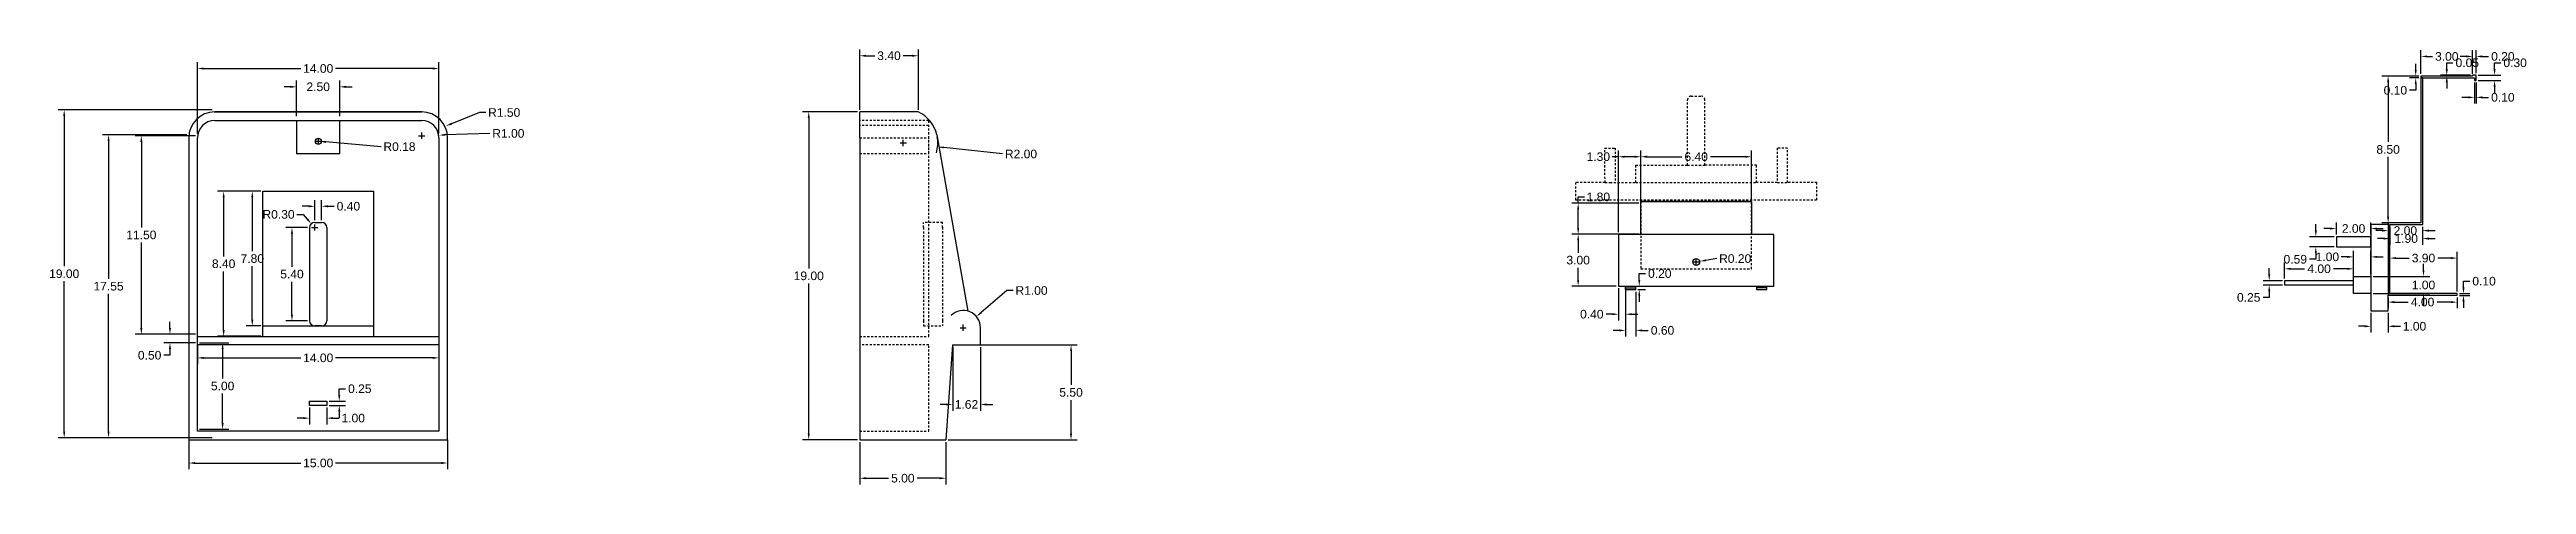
# Model space of a CAD drawing. Header units: centimetres. Extents: x 10 to 640, y 5 to 41.
# Drawn here: x 190.6 to 334.1, y 5 to 30.2 of the extents above; entities that cross this region are included whole.
import ezdxf

# ---------------------------------------------------------------- set-up
doc = ezdxf.new("R2010")
doc.units = ezdxf.units.CM
doc.header["$MEASUREMENT"] = 0
doc.linetypes.add('ACAD_ISO02W100', pattern=[15, 12, -3])
for name, color, linetype in [('CapacFrontala', 102, 'Continuous'), ('CapacLateral', 50, 'Continuous'), ('LiniiAjutatoare', 212, 'Continuous'), ('MarimiSuprafata', 130, 'Continuous'), ('PlacaElectronica', 10, 'Continuous')]:
    doc.layers.add(name, color=color, linetype=linetype)
doc.styles.get("Standard").update_dxf_attribs({"font": 'arial.ttf'})
doc.dimstyles.get("Standard").update_dxf_attribs({"dimscale": 2, "dimtxt": 0.25, "dimasz": 0.18, "dimexe": 0.18, "dimexo": 0.0625, "dimgap": 0.09, "dimtad": 0, "dimtih": 1, "dimtoh": 1, "dimzin": 0, "dimdsep": 46, "dimtxsty": 'Standard', "dimcen": 0.09, "dimadec": 0, "dimazin": 0, "dimtfac": 1, "dimtofl": 0, "dimtmove": 0, "dimatfit": 3, "dimfxl": 1, "dimtolj": 1, "dimtzin": 0, "dimarcsym": 0})

msp = doc.modelspace()

# ---------------------------------------------------------------- blocks, each defined once
blk = doc.blocks.new('*D91')
at = {"layer": 'Defpoints', "color": 0, "linetype": 'ByBlock', "ltscale": 0.01, "transparency": 16777216}
for p in [(200.14, 26.75, 7), (191.44, 7.75), (200.14, 7.75, 7)]:
    blk.add_point(p, dxfattribs=at)
at = {"layer": 'MarimiSuprafata', "color": 0, "linetype": 'ByBlock', "lineweight": -2, "ltscale": 0.01, "transparency": 16777216}
for p, q in [((200.01, 26.75), (191.08, 26.75)), ((191.44, 26.39), (191.44, 17.69)), ((191.44, 8.11), (191.44, 16.82)), ((200.01, 7.75), (191.08, 7.75))]:
    blk.add_line(p, q, dxfattribs=at)
at = {"layer": 'MarimiSuprafata', "color": 0, "linetype": 'ByBlock', "ltscale": 0.01, "transparency": 16777216}
for points in [[(191.38, 26.39), (191.5, 26.39), (191.44, 26.75)], [(191.38, 8.11), (191.5, 8.11), (191.44, 7.75)]]:
    blk.add_solid(points, dxfattribs=at)
at = {"layer": 'MarimiSuprafata', "color": 0, "linetype": 'ByBlock', "ltscale": 0.01, "transparency": 16777216, "insert": (191.44, 17.25), "char_height": 0.5, "attachment_point": 5}
blk.add_mtext('\\A1;19.00', dxfattribs=at)
blk = doc.blocks.new('*D96')
at = {"layer": 'Defpoints', "color": 0, "linetype": 'ByBlock', "ltscale": 0.01, "transparency": 16777216}
for p in [(198.66, 25.3, 7), (194.01, 7.75), (198.66, 7.75, 7)]:
    blk.add_point(p, dxfattribs=at)
at = {"layer": 'MarimiSuprafata', "color": 0, "linetype": 'ByBlock', "lineweight": -2, "ltscale": 0.01, "transparency": 16777216}
for p, q in [((198.54, 25.3), (193.65, 25.3)), ((194.01, 24.94), (194.01, 16.96)), ((194.01, 8.11), (194.01, 16.09)), ((198.54, 7.75), (193.65, 7.75))]:
    blk.add_line(p, q, dxfattribs=at)
at = {"layer": 'MarimiSuprafata', "color": 0, "linetype": 'ByBlock', "ltscale": 0.01, "transparency": 16777216}
for points in [[(193.95, 24.94), (194.07, 24.94), (194.01, 25.3)], [(193.95, 8.11), (194.07, 8.11), (194.01, 7.75)]]:
    blk.add_solid(points, dxfattribs=at)
at = {"layer": 'MarimiSuprafata', "color": 0, "linetype": 'ByBlock', "ltscale": 0.01, "transparency": 16777216, "insert": (194.01, 16.53), "char_height": 0.5, "attachment_point": 5}
blk.add_mtext('\\A1;17.55', dxfattribs=at)
blk = doc.blocks.new('*D97')
at = {"layer": 'Defpoints', "color": 0, "linetype": 'ByBlock', "ltscale": 0.01, "transparency": 16777216}
for p in [(197.57, 13.25), (199.16, 13.75, 7), (199.16, 13.25, 7)]:
    blk.add_point(p, dxfattribs=at)
at = {"layer": 'MarimiSuprafata', "color": 0, "linetype": 'ByBlock', "lineweight": -2, "ltscale": 0.01, "transparency": 16777216}
for p, q in [((197.57, 14.11), (197.57, 14.47)), ((199.04, 13.75), (197.21, 13.75)), ((199.04, 13.25), (197.21, 13.25)), ((197.57, 12.53), (197.21, 12.53)), ((197.57, 12.89), (197.57, 12.53))]:
    blk.add_line(p, q, dxfattribs=at)
at = {"layer": 'MarimiSuprafata', "color": 0, "linetype": 'ByBlock', "ltscale": 0.01, "transparency": 16777216}
for points in [[(197.51, 14.11), (197.63, 14.11), (197.57, 13.75)], [(197.51, 12.89), (197.63, 12.89), (197.57, 13.25)]]:
    blk.add_solid(points, dxfattribs=at)
at = {"layer": 'MarimiSuprafata', "color": 0, "linetype": 'ByBlock', "ltscale": 0.01, "transparency": 16777216, "insert": (196.39, 12.53), "char_height": 0.5, "attachment_point": 5}
blk.add_mtext('\\A1;0.50', dxfattribs=at)
blk = doc.blocks.new('*D98')
at = {"layer": 'Defpoints', "color": 0, "linetype": 'ByBlock', "ltscale": 0.01, "transparency": 16777216}
for p in [(198.66, 7.75, 7), (213.66, 7.75, 7), (213.66, 6.29)]:
    blk.add_point(p, dxfattribs=at)
at = {"layer": 'MarimiSuprafata', "color": 0, "linetype": 'ByBlock', "lineweight": -2, "ltscale": 0.01, "transparency": 16777216}
for p, q in [((198.66, 7.63), (198.66, 5.93)), ((213.66, 7.63), (213.66, 5.93)), ((199.02, 6.29), (205.16, 6.29)), ((213.3, 6.29), (207.16, 6.29))]:
    blk.add_line(p, q, dxfattribs=at)
at = {"layer": 'MarimiSuprafata', "color": 0, "linetype": 'ByBlock', "ltscale": 0.01, "transparency": 16777216}
for points in [[(199.02, 6.35), (199.02, 6.23), (198.66, 6.29)], [(213.3, 6.35), (213.3, 6.23), (213.66, 6.29)]]:
    blk.add_solid(points, dxfattribs=at)
at = {"layer": 'MarimiSuprafata', "color": 0, "linetype": 'ByBlock', "ltscale": 0.01, "transparency": 16777216, "insert": (206.16, 6.29), "char_height": 0.5, "attachment_point": 5}
blk.add_mtext('\\A1;15.00', dxfattribs=at)
blk = doc.blocks.new('*D99')
at = {"layer": 'Defpoints', "color": 0, "linetype": 'ByBlock', "ltscale": 0.01, "transparency": 16777216}
for p in [(199.16, 13.25, 7), (199.16, 8.25, 7), (200.62, 8.25)]:
    blk.add_point(p, dxfattribs=at)
at = {"layer": 'MarimiSuprafata', "color": 0, "linetype": 'ByBlock', "lineweight": -2, "ltscale": 0.01, "transparency": 16777216}
for p, q in [((199.29, 13.25), (200.98, 13.25)), ((200.62, 12.89), (200.62, 11.19)), ((200.62, 8.61), (200.62, 10.32)), ((199.29, 8.25), (200.98, 8.25))]:
    blk.add_line(p, q, dxfattribs=at)
at = {"layer": 'MarimiSuprafata', "color": 0, "linetype": 'ByBlock', "ltscale": 0.01, "transparency": 16777216}
for points in [[(200.56, 12.89), (200.68, 12.89), (200.62, 13.25)], [(200.56, 8.61), (200.68, 8.61), (200.62, 8.25)]]:
    blk.add_solid(points, dxfattribs=at)
at = {"layer": 'MarimiSuprafata', "color": 0, "linetype": 'ByBlock', "ltscale": 0.01, "transparency": 16777216, "insert": (200.62, 10.75), "char_height": 0.5, "attachment_point": 5}
blk.add_mtext('\\A1;5.00', dxfattribs=at)
blk = doc.blocks.new('*D92')
at = {"layer": 'Defpoints', "color": 0, "linetype": 'ByBlock', "ltscale": 0.01, "transparency": 16777216}
for p in [(199.16, 13.25, 7), (213.16, 13.25, 7), (213.16, 12.38)]:
    blk.add_point(p, dxfattribs=at)
at = {"layer": 'MarimiSuprafata', "color": 0, "linetype": 'ByBlock', "lineweight": -2, "ltscale": 0.01, "transparency": 16777216}
for p, q in [((199.16, 13.13), (199.16, 12.02)), ((213.16, 13.13), (213.16, 12.02)), ((199.52, 12.38), (205.16, 12.38)), ((212.8, 12.38), (207.16, 12.38))]:
    blk.add_line(p, q, dxfattribs=at)
at = {"layer": 'MarimiSuprafata', "color": 0, "linetype": 'ByBlock', "ltscale": 0.01, "transparency": 16777216}
for points in [[(199.52, 12.44), (199.52, 12.32), (199.16, 12.38)], [(212.8, 12.44), (212.8, 12.32), (213.16, 12.38)]]:
    blk.add_solid(points, dxfattribs=at)
at = {"layer": 'MarimiSuprafata', "color": 0, "linetype": 'ByBlock', "ltscale": 0.01, "transparency": 16777216, "insert": (206.16, 12.38), "char_height": 0.5, "attachment_point": 5}
blk.add_mtext('\\A1;14.00', dxfattribs=at)
blk = doc.blocks.new('*D93')
at = {"layer": 'Defpoints', "color": 0, "linetype": 'ByBlock', "ltscale": 0.01, "transparency": 16777216}
for p in [(195.91, 25.25), (199.16, 25.25, 7), (199.16, 13.75, 7)]:
    blk.add_point(p, dxfattribs=at)
at = {"layer": 'MarimiSuprafata', "color": 0, "linetype": 'ByBlock', "lineweight": -2, "ltscale": 0.01, "transparency": 16777216}
for p, q in [((199.04, 25.25), (195.55, 25.25)), ((195.91, 24.89), (195.91, 19.94)), ((195.91, 14.11), (195.91, 19.07)), ((199.04, 13.75), (195.55, 13.75))]:
    blk.add_line(p, q, dxfattribs=at)
at = {"layer": 'MarimiSuprafata', "color": 0, "linetype": 'ByBlock', "ltscale": 0.01, "transparency": 16777216}
for points in [[(195.85, 24.89), (195.97, 24.89), (195.91, 25.25)], [(195.85, 14.11), (195.97, 14.11), (195.91, 13.75)]]:
    blk.add_solid(points, dxfattribs=at)
at = {"layer": 'MarimiSuprafata', "color": 0, "linetype": 'ByBlock', "ltscale": 0.01, "transparency": 16777216, "insert": (195.91, 19.5), "char_height": 0.5, "attachment_point": 5}
blk.add_mtext('\\A1;11.50', dxfattribs=at)
blk = doc.blocks.new('*D94')
at = {"layer": 'Defpoints', "color": 0, "linetype": 'ByBlock', "ltscale": 0.01, "transparency": 16777216}
for p in [(207.41, 28.08), (204.91, 26.25, 7), (207.41, 26.25, 7)]:
    blk.add_point(p, dxfattribs=at)
at = {"layer": 'MarimiSuprafata', "color": 0, "linetype": 'ByBlock', "lineweight": -2, "ltscale": 0.01, "transparency": 16777216}
for p, q in [((204.55, 28.08), (204.19, 28.08)), ((204.91, 26.38), (204.91, 28.44)), ((207.41, 26.38), (207.41, 28.44)), ((207.77, 28.08), (208.13, 28.08))]:
    blk.add_line(p, q, dxfattribs=at)
at = {"layer": 'MarimiSuprafata', "color": 0, "linetype": 'ByBlock', "ltscale": 0.01, "transparency": 16777216}
for points in [[(204.55, 28.14), (204.55, 28.02), (204.91, 28.08)], [(207.77, 28.14), (207.77, 28.02), (207.41, 28.08)]]:
    blk.add_solid(points, dxfattribs=at)
at = {"layer": 'MarimiSuprafata', "color": 0, "linetype": 'ByBlock', "ltscale": 0.01, "transparency": 16777216, "insert": (206.16, 28.08), "char_height": 0.5, "attachment_point": 5}
blk.add_mtext('\\A1;2.50', dxfattribs=at)
blk = doc.blocks.new('*D95')
at = {"layer": 'Defpoints', "color": 0, "linetype": 'ByBlock', "ltscale": 0.01, "transparency": 16777216}
for p in [(213.16, 29.14), (199.16, 25.25, 7), (213.16, 25.25, 7)]:
    blk.add_point(p, dxfattribs=at)
at = {"layer": 'MarimiSuprafata', "color": 0, "linetype": 'ByBlock', "lineweight": -2, "ltscale": 0.01, "transparency": 16777216}
for p, q in [((199.16, 25.38), (199.16, 29.5)), ((199.52, 29.14), (205.16, 29.14)), ((212.8, 29.14), (207.16, 29.14)), ((213.16, 25.38), (213.16, 29.5))]:
    blk.add_line(p, q, dxfattribs=at)
at = {"layer": 'MarimiSuprafata', "color": 0, "linetype": 'ByBlock', "ltscale": 0.01, "transparency": 16777216}
for points in [[(199.52, 29.2), (199.52, 29.08), (199.16, 29.14)], [(212.8, 29.2), (212.8, 29.08), (213.16, 29.14)]]:
    blk.add_solid(points, dxfattribs=at)
at = {"layer": 'MarimiSuprafata', "color": 0, "linetype": 'ByBlock', "ltscale": 0.01, "transparency": 16777216, "insert": (206.16, 29.14), "char_height": 0.5, "attachment_point": 5}
blk.add_mtext('\\A1;14.00', dxfattribs=at)
blk = doc.blocks.new('*D88')
at = {"layer": 'Defpoints', "color": 0, "linetype": 'ByBlock', "ltscale": 0.01, "transparency": 16777216}
for p in [(212.16, 25.25, 7), (213.55, 25.81, 7)]:
    blk.add_point(p, dxfattribs=at)
at = {"layer": 'MarimiSuprafata', "color": 0, "linetype": 'ByBlock', "lineweight": -2, "ltscale": 0.01, "transparency": 16777216}
for p, q in [((215.51, 26.59), (213.89, 25.94)), ((215.87, 26.59), (215.51, 26.59)), ((211.98, 25.25), (212.34, 25.25)), ((212.16, 25.07), (212.16, 25.43))]:
    blk.add_line(p, q, dxfattribs=at)
at = {"layer": 'MarimiSuprafata', "color": 0, "linetype": 'ByBlock', "ltscale": 0.01, "transparency": 16777216}
blk.add_solid([(213.87, 26), (213.91, 25.89), (213.55, 25.81)], dxfattribs=at)
at = {"layer": 'MarimiSuprafata', "color": 0, "linetype": 'ByBlock', "ltscale": 0.01, "transparency": 16777216, "insert": (216.94, 26.59), "char_height": 0.5, "attachment_point": 5}
blk.add_mtext('\\A1;R1.50', dxfattribs=at)
blk = doc.blocks.new('*D89')
at = {"layer": 'Defpoints', "color": 0, "linetype": 'ByBlock', "ltscale": 0.01, "transparency": 16777216}
for p in [(212.16, 25.25, 7), (213.16, 25.28, 7)]:
    blk.add_point(p, dxfattribs=at)
at = {"layer": 'MarimiSuprafata', "color": 0, "linetype": 'ByBlock', "lineweight": -2, "ltscale": 0.01, "transparency": 16777216}
for p, q in [((211.98, 25.25), (212.34, 25.25)), ((212.16, 25.07), (212.16, 25.43)), ((216.11, 25.38), (213.52, 25.3))]:
    blk.add_line(p, q, dxfattribs=at)
at = {"layer": 'MarimiSuprafata', "color": 0, "linetype": 'ByBlock', "ltscale": 0.01, "transparency": 16777216}
blk.add_solid([(213.52, 25.36), (213.52, 25.24), (213.16, 25.28)], dxfattribs=at)
at = {"layer": 'MarimiSuprafata', "color": 0, "linetype": 'ByBlock', "ltscale": 0.01, "transparency": 16777216, "insert": (217.18, 25.38), "char_height": 0.5, "attachment_point": 5}
blk.add_mtext('\\A1;R1.00', dxfattribs=at)
blk = doc.blocks.new('*D90')
at = {"layer": 'Defpoints', "color": 0, "linetype": 'ByBlock', "ltscale": 0.01, "transparency": 16777216}
for p in [(206.17, 24.93, 7), (206.25, 24.92, 6.85)]:
    blk.add_point(p, dxfattribs=at)
at = {"layer": 'MarimiSuprafata', "color": 0, "linetype": 'ByBlock', "lineweight": -2, "ltscale": 0.01, "transparency": 16777216}
for p, q in [((205.99, 24.93), (206.35, 24.93)), ((206.17, 24.75), (206.17, 25.11)), ((209.8, 24.61), (206.61, 24.89))]:
    blk.add_line(p, q, dxfattribs=at)
at = {"layer": 'MarimiSuprafata', "color": 0, "linetype": 'ByBlock', "ltscale": 0.01, "transparency": 16777216}
blk.add_solid([(206.61, 24.95), (206.6, 24.83), (206.25, 24.92)], dxfattribs=at)
at = {"layer": 'MarimiSuprafata', "color": 0, "linetype": 'ByBlock', "ltscale": 0.01, "transparency": 16777216, "insert": (210.87, 24.61), "char_height": 0.5, "attachment_point": 5}
blk.add_mtext('\\A1;R0.18', dxfattribs=at)
blk = doc.blocks.new('*D100')
at = {"layer": 'Defpoints', "color": 0, "linetype": 'ByBlock', "ltscale": 0.01, "transparency": 16777216}
for p in [(202.96, 22.03), (200.68, 13.63), (202.96, 13.63)]:
    blk.add_point(p, dxfattribs=at)
at = {"layer": 'MarimiSuprafata', "color": 0, "linetype": 'ByBlock', "lineweight": -2, "ltscale": 0.01, "transparency": 16777216}
for p, q in [((202.84, 22.03), (200.32, 22.03)), ((200.68, 21.67), (200.68, 18.26)), ((200.68, 13.99), (200.68, 17.39)), ((202.84, 13.63), (200.32, 13.63))]:
    blk.add_line(p, q, dxfattribs=at)
at = {"layer": 'MarimiSuprafata', "color": 0, "linetype": 'ByBlock', "ltscale": 0.01, "transparency": 16777216}
for points in [[(200.62, 21.67), (200.74, 21.67), (200.68, 22.03)], [(200.62, 13.99), (200.74, 13.99), (200.68, 13.63)]]:
    blk.add_solid(points, dxfattribs=at)
at = {"layer": 'MarimiSuprafata', "color": 0, "linetype": 'ByBlock', "ltscale": 0.01, "transparency": 16777216, "insert": (200.68, 17.83), "char_height": 0.5, "attachment_point": 5}
blk.add_mtext('\\A1;8.40', dxfattribs=at)
blk = doc.blocks.new('*D101')
at = {"layer": 'Defpoints', "color": 0, "linetype": 'ByBlock', "ltscale": 0.01, "transparency": 16777216}
for p in [(202.96, 22.03), (202.34, 14.23), (202.96, 14.23)]:
    blk.add_point(p, dxfattribs=at)
at = {"layer": 'MarimiSuprafata', "color": 0, "linetype": 'ByBlock', "lineweight": -2, "ltscale": 0.01, "transparency": 16777216}
for p, q in [((202.84, 22.03), (201.98, 22.03)), ((202.34, 21.67), (202.34, 18.56)), ((202.34, 14.59), (202.34, 17.69)), ((202.84, 14.23), (201.98, 14.23))]:
    blk.add_line(p, q, dxfattribs=at)
at = {"layer": 'MarimiSuprafata', "color": 0, "linetype": 'ByBlock', "ltscale": 0.01, "transparency": 16777216}
for points in [[(202.28, 21.67), (202.4, 21.67), (202.34, 22.03)], [(202.28, 14.59), (202.4, 14.59), (202.34, 14.23)]]:
    blk.add_solid(points, dxfattribs=at)
at = {"layer": 'MarimiSuprafata', "color": 0, "linetype": 'ByBlock', "ltscale": 0.01, "transparency": 16777216, "insert": (202.34, 18.13), "char_height": 0.5, "attachment_point": 5}
blk.add_mtext('\\A1;7.80', dxfattribs=at)
blk = doc.blocks.new('*D102')
at = {"layer": 'Defpoints', "color": 0, "linetype": 'ByBlock', "ltscale": 0.01, "transparency": 16777216}
for p in [(205.66, 19.93), (204.64, 14.53), (205.66, 14.53)]:
    blk.add_point(p, dxfattribs=at)
at = {"layer": 'MarimiSuprafata', "color": 0, "linetype": 'ByBlock', "lineweight": -2, "ltscale": 0.01, "transparency": 16777216}
for p, q in [((205.54, 19.93), (204.28, 19.93)), ((204.64, 19.57), (204.64, 17.66)), ((204.64, 14.89), (204.64, 16.79)), ((205.54, 14.53), (204.28, 14.53))]:
    blk.add_line(p, q, dxfattribs=at)
at = {"layer": 'MarimiSuprafata', "color": 0, "linetype": 'ByBlock', "ltscale": 0.01, "transparency": 16777216}
for points in [[(204.58, 19.57), (204.7, 19.57), (204.64, 19.93)], [(204.58, 14.89), (204.7, 14.89), (204.64, 14.53)]]:
    blk.add_solid(points, dxfattribs=at)
at = {"layer": 'MarimiSuprafata', "color": 0, "linetype": 'ByBlock', "ltscale": 0.01, "transparency": 16777216, "insert": (204.64, 17.23), "char_height": 0.5, "attachment_point": 5}
blk.add_mtext('\\A1;5.40', dxfattribs=at)
blk = doc.blocks.new('*D103')
at = {"layer": 'Defpoints', "color": 0, "linetype": 'ByBlock', "ltscale": 0.01, "transparency": 16777216}
for p in [(205.96, 20.23), (206.36, 21.16), (206.36, 20.23)]:
    blk.add_point(p, dxfattribs=at)
at = {"layer": 'MarimiSuprafata', "color": 0, "linetype": 'ByBlock', "lineweight": -2, "ltscale": 0.01, "transparency": 16777216}
for p, q in [((205.6, 21.16), (205.24, 21.16)), ((205.96, 20.35), (205.96, 21.52)), ((206.36, 20.35), (206.36, 21.52)), ((206.72, 21.16), (207.08, 21.16))]:
    blk.add_line(p, q, dxfattribs=at)
at = {"layer": 'MarimiSuprafata', "color": 0, "linetype": 'ByBlock', "ltscale": 0.01, "transparency": 16777216}
for points in [[(205.6, 21.22), (205.6, 21.1), (205.96, 21.16)], [(206.72, 21.22), (206.72, 21.1), (206.36, 21.16)]]:
    blk.add_solid(points, dxfattribs=at)
at = {"layer": 'MarimiSuprafata', "color": 0, "linetype": 'ByBlock', "ltscale": 0.01, "transparency": 16777216, "insert": (207.91, 21.16), "char_height": 0.5, "attachment_point": 5}
blk.add_mtext('\\A1;0.40', dxfattribs=at)
blk = doc.blocks.new('*D104')
at = {"layer": 'Defpoints', "color": 0, "linetype": 'ByBlock', "ltscale": 0.01, "transparency": 16777216}
for p in [(205.76, 20.15), (205.96, 19.93)]:
    blk.add_point(p, dxfattribs=at)
at = {"layer": 'MarimiSuprafata', "color": 0, "linetype": 'ByBlock', "lineweight": -2, "ltscale": 0.01, "transparency": 16777216}
for p, q in [((204.92, 20.69), (205.28, 20.69)), ((205.28, 20.69), (205.52, 20.42)), ((205.96, 19.75), (205.96, 20.11)), ((205.78, 19.93), (206.14, 19.93))]:
    blk.add_line(p, q, dxfattribs=at)
at = {"layer": 'MarimiSuprafata', "color": 0, "linetype": 'ByBlock', "ltscale": 0.01, "transparency": 16777216}
blk.add_solid([(205.57, 20.46), (205.48, 20.38), (205.76, 20.15)], dxfattribs=at)
at = {"layer": 'MarimiSuprafata', "color": 0, "linetype": 'ByBlock', "ltscale": 0.01, "transparency": 16777216, "insert": (203.86, 20.69), "char_height": 0.5, "attachment_point": 5}
blk.add_mtext('\\A1;R0.30', dxfattribs=at)
blk = doc.blocks.new('*D105')
at = {"layer": 'Defpoints', "color": 0, "linetype": 'ByBlock', "ltscale": 0.01, "transparency": 16777216}
for p in [(240.94, 29.88), (237.54, 26.63), (240.94, 26.63)]:
    blk.add_point(p, dxfattribs=at)
at = {"layer": 'MarimiSuprafata', "color": 0, "linetype": 'ByBlock', "lineweight": -2, "ltscale": 0.01, "transparency": 16777216}
for p, q in [((237.54, 26.75), (237.54, 30.24)), ((240.94, 26.75), (240.94, 30.24)), ((237.9, 29.88), (238.41, 29.88)), ((240.58, 29.88), (240.07, 29.88))]:
    blk.add_line(p, q, dxfattribs=at)
at = {"layer": 'MarimiSuprafata', "color": 0, "linetype": 'ByBlock', "ltscale": 0.01, "transparency": 16777216}
for points in [[(237.9, 29.94), (237.9, 29.82), (237.54, 29.88)], [(240.58, 29.94), (240.58, 29.82), (240.94, 29.88)]]:
    blk.add_solid(points, dxfattribs=at)
at = {"layer": 'MarimiSuprafata', "color": 0, "linetype": 'ByBlock', "ltscale": 0.01, "transparency": 16777216, "insert": (239.24, 29.88), "char_height": 0.5, "attachment_point": 5}
blk.add_mtext('\\A1;3.40', dxfattribs=at)
blk = doc.blocks.new('*D106')
at = {"layer": 'Defpoints', "color": 0, "linetype": 'ByBlock', "ltscale": 0.01, "transparency": 16777216}
for p in [(240.07, 24.83), (242.06, 24.6)]:
    blk.add_point(p, dxfattribs=at)
at = {"layer": 'MarimiSuprafata', "color": 0, "linetype": 'ByBlock', "lineweight": -2, "ltscale": 0.01, "transparency": 16777216}
for p, q in [((239.89, 24.83), (240.25, 24.83)), ((240.07, 24.65), (240.07, 25.01)), ((245.82, 24.19), (242.41, 24.56))]:
    blk.add_line(p, q, dxfattribs=at)
blk.add_arc((240.07, 24.83), 2, 343.3289, 10.1448, dxfattribs=at)
at = {"layer": 'MarimiSuprafata', "color": 0, "linetype": 'ByBlock', "ltscale": 0.01, "transparency": 16777216}
blk.add_solid([(242.42, 24.62), (242.41, 24.51), (242.06, 24.6)], dxfattribs=at)
at = {"layer": 'MarimiSuprafata', "color": 0, "linetype": 'ByBlock', "ltscale": 0.01, "transparency": 16777216, "insert": (246.89, 24.19), "char_height": 0.5, "attachment_point": 5}
blk.add_mtext('\\A1;R2.00', dxfattribs=at)
blk = doc.blocks.new('*D107')
at = {"layer": 'Defpoints', "color": 0, "linetype": 'ByBlock', "ltscale": 0.01, "transparency": 16777216}
for p in [(244.3, 14.77), (243.54, 14.13)]:
    blk.add_point(p, dxfattribs=at)
at = {"layer": 'MarimiSuprafata', "color": 0, "linetype": 'ByBlock', "lineweight": -2, "ltscale": 0.01, "transparency": 16777216}
for p, q in [((246.07, 16.28), (244.58, 15.01)), ((246.43, 16.28), (246.07, 16.28)), ((243.36, 14.13), (243.72, 14.13)), ((243.54, 13.95), (243.54, 14.31))]:
    blk.add_line(p, q, dxfattribs=at)
at = {"layer": 'MarimiSuprafata', "color": 0, "linetype": 'ByBlock', "ltscale": 0.01, "transparency": 16777216}
blk.add_solid([(244.54, 15.05), (244.62, 14.96), (244.3, 14.77)], dxfattribs=at)
at = {"layer": 'MarimiSuprafata', "color": 0, "linetype": 'ByBlock', "ltscale": 0.01, "transparency": 16777216, "insert": (247.5, 16.28), "char_height": 0.5, "attachment_point": 5}
blk.add_mtext('\\A1;R1.00', dxfattribs=at)
blk = doc.blocks.new('*D108')
at = {"layer": 'Defpoints', "color": 0, "linetype": 'ByBlock', "ltscale": 0.01, "transparency": 16777216}
for p in [(242.93, 13.13), (244.54, 13.13), (242.93, 9.68)]:
    blk.add_point(p, dxfattribs=at)
at = {"layer": 'MarimiSuprafata', "color": 0, "linetype": 'ByBlock', "lineweight": -2, "ltscale": 0.01, "transparency": 16777216}
for p, q in [((242.93, 13), (242.93, 9.32)), ((244.54, 13), (244.54, 9.32)), ((242.57, 9.68), (242.21, 9.68)), ((244.9, 9.68), (245.26, 9.68))]:
    blk.add_line(p, q, dxfattribs=at)
at = {"layer": 'MarimiSuprafata', "color": 0, "linetype": 'ByBlock', "ltscale": 0.01, "transparency": 16777216}
for points in [[(242.57, 9.74), (242.57, 9.62), (242.93, 9.68)], [(244.9, 9.74), (244.9, 9.62), (244.54, 9.68)]]:
    blk.add_solid(points, dxfattribs=at)
at = {"layer": 'MarimiSuprafata', "color": 0, "linetype": 'ByBlock', "ltscale": 0.01, "transparency": 16777216, "insert": (243.73, 9.68), "char_height": 0.5, "attachment_point": 5}
blk.add_mtext('\\A1;1.62', dxfattribs=at)
blk = doc.blocks.new('*D109')
at = {"layer": 'Defpoints', "color": 0, "linetype": 'ByBlock', "ltscale": 0.01, "transparency": 16777216}
for p in [(242.93, 13.13), (249.79, 13.13), (242.54, 7.63)]:
    blk.add_point(p, dxfattribs=at)
at = {"layer": 'MarimiSuprafata', "color": 0, "linetype": 'ByBlock', "lineweight": -2, "ltscale": 0.01, "transparency": 16777216}
for p, q in [((243.05, 13.13), (250.15, 13.13)), ((249.79, 12.77), (249.79, 10.81)), ((249.79, 7.99), (249.79, 9.94)), ((242.67, 7.63), (250.15, 7.63))]:
    blk.add_line(p, q, dxfattribs=at)
at = {"layer": 'MarimiSuprafata', "color": 0, "linetype": 'ByBlock', "ltscale": 0.01, "transparency": 16777216}
for points in [[(249.73, 12.77), (249.85, 12.77), (249.79, 13.13)], [(249.73, 7.99), (249.85, 7.99), (249.79, 7.63)]]:
    blk.add_solid(points, dxfattribs=at)
at = {"layer": 'MarimiSuprafata', "color": 0, "linetype": 'ByBlock', "ltscale": 0.01, "transparency": 16777216, "insert": (249.79, 10.38), "char_height": 0.5, "attachment_point": 5}
blk.add_mtext('\\A1;5.50', dxfattribs=at)
blk = doc.blocks.new('*D110')
at = {"layer": 'Defpoints', "color": 0, "linetype": 'ByBlock', "ltscale": 0.01, "transparency": 16777216}
for p in [(237.54, 7.63), (242.54, 7.63), (242.54, 5.41)]:
    blk.add_point(p, dxfattribs=at)
at = {"layer": 'MarimiSuprafata', "color": 0, "linetype": 'ByBlock', "lineweight": -2, "ltscale": 0.01, "transparency": 16777216}
for p, q in [((237.54, 7.5), (237.54, 5.05)), ((242.54, 7.5), (242.54, 5.05)), ((237.9, 5.41), (239.21, 5.41)), ((242.18, 5.41), (240.87, 5.41))]:
    blk.add_line(p, q, dxfattribs=at)
at = {"layer": 'MarimiSuprafata', "color": 0, "linetype": 'ByBlock', "ltscale": 0.01, "transparency": 16777216}
for points in [[(237.9, 5.47), (237.9, 5.35), (237.54, 5.41)], [(242.18, 5.47), (242.18, 5.35), (242.54, 5.41)]]:
    blk.add_solid(points, dxfattribs=at)
at = {"layer": 'MarimiSuprafata', "color": 0, "linetype": 'ByBlock', "ltscale": 0.01, "transparency": 16777216, "insert": (240.04, 5.41), "char_height": 0.5, "attachment_point": 5}
blk.add_mtext('\\A1;5.00', dxfattribs=at)
blk = doc.blocks.new('*D111')
at = {"layer": 'Defpoints', "color": 0, "linetype": 'ByBlock', "ltscale": 0.01, "transparency": 16777216}
for p in [(237.54, 26.63), (234.59, 7.63), (237.54, 7.63)]:
    blk.add_point(p, dxfattribs=at)
at = {"layer": 'MarimiSuprafata', "color": 0, "linetype": 'ByBlock', "lineweight": -2, "ltscale": 0.01, "transparency": 16777216}
for p, q in [((237.42, 26.63), (234.23, 26.63)), ((234.59, 26.27), (234.59, 17.56)), ((234.59, 7.99), (234.59, 16.69)), ((237.42, 7.63), (234.23, 7.63))]:
    blk.add_line(p, q, dxfattribs=at)
at = {"layer": 'MarimiSuprafata', "color": 0, "linetype": 'ByBlock', "ltscale": 0.01, "transparency": 16777216}
for points in [[(234.53, 26.27), (234.65, 26.27), (234.59, 26.63)], [(234.53, 7.99), (234.65, 7.99), (234.59, 7.63)]]:
    blk.add_solid(points, dxfattribs=at)
at = {"layer": 'MarimiSuprafata', "color": 0, "linetype": 'ByBlock', "ltscale": 0.01, "transparency": 16777216, "insert": (234.59, 17.13), "char_height": 0.5, "attachment_point": 5}
blk.add_mtext('\\A1;19.00', dxfattribs=at)
blk = doc.blocks.new('*D229')
at = {"layer": 'Defpoints', "color": 0, "ltscale": 0.01, "transparency": 16777216}
for p in [(205.66, 9.63), (206.66, 9.63), (206.66, 8.89)]:
    blk.add_point(p, dxfattribs=at)
at = {"layer": 'MarimiSuprafata', "color": 0, "lineweight": -2, "ltscale": 0.01, "transparency": 16777216}
for p, q in [((205.3, 8.89), (204.94, 8.89)), ((205.66, 9.5), (205.66, 8.53)), ((206.66, 9.5), (206.66, 8.53)), ((207.02, 8.89), (207.38, 8.89))]:
    blk.add_line(p, q, dxfattribs=at)
at = {"layer": 'MarimiSuprafata', "color": 0, "ltscale": 0.01, "transparency": 16777216}
for points in [[(205.3, 8.95), (205.3, 8.83), (205.66, 8.89)], [(207.02, 8.95), (207.02, 8.83), (206.66, 8.89)]]:
    blk.add_solid(points, dxfattribs=at)
at = {"layer": 'MarimiSuprafata', "color": 0, "ltscale": 0.01, "transparency": 16777216, "insert": (208.19, 8.89), "char_height": 0.5, "attachment_point": 5}
blk.add_mtext('\\A1;1.00', dxfattribs=at)
blk = doc.blocks.new('*D230')
at = {"layer": 'Defpoints', "color": 0, "ltscale": 0.01, "transparency": 16777216}
for p in [(206.66, 9.87), (206.66, 9.63), (207.38, 9.87)]:
    blk.add_point(p, dxfattribs=at)
at = {"layer": 'MarimiSuprafata', "color": 0, "lineweight": -2, "ltscale": 0.01, "transparency": 16777216}
for p, q in [((207.38, 10.23), (207.38, 10.59)), ((207.38, 10.59), (207.74, 10.59)), ((206.79, 9.87), (207.74, 9.87)), ((206.79, 9.63), (207.74, 9.63)), ((207.38, 9.27), (207.38, 8.91))]:
    blk.add_line(p, q, dxfattribs=at)
at = {"layer": 'MarimiSuprafata', "color": 0, "ltscale": 0.01, "transparency": 16777216}
for points in [[(207.32, 10.23), (207.44, 10.23), (207.38, 9.87)], [(207.32, 9.27), (207.44, 9.27), (207.38, 9.63)]]:
    blk.add_solid(points, dxfattribs=at)
at = {"layer": 'MarimiSuprafata', "color": 0, "ltscale": 0.01, "transparency": 16777216, "insert": (208.57, 10.59), "char_height": 0.5, "attachment_point": 5}
blk.add_mtext('\\A1;0.25', dxfattribs=at)
blk = doc.blocks.new('*D117')
at = {"layer": 'Defpoints', "color": 0, "linetype": 'ByBlock', "ltscale": 0.01, "transparency": 16777216}
for p in [(289.22, 24.03), (282.82, 21.44, 8.1), (289.22, 21.44, 8.1)]:
    blk.add_point(p, dxfattribs=at)
at = {"layer": 'MarimiSuprafata', "color": 0, "linetype": 'ByBlock', "lineweight": -2, "ltscale": 0.01, "transparency": 16777216}
for p, q in [((282.82, 21.56), (282.82, 24.39)), ((283.18, 24.03), (285.19, 24.03)), ((288.86, 24.03), (286.85, 24.03)), ((289.22, 21.56), (289.22, 24.39))]:
    blk.add_line(p, q, dxfattribs=at)
at = {"layer": 'MarimiSuprafata', "color": 0, "linetype": 'ByBlock', "ltscale": 0.01, "transparency": 16777216}
for points in [[(283.18, 24.09), (283.18, 23.97), (282.82, 24.03)], [(288.86, 24.09), (288.86, 23.97), (289.22, 24.03)]]:
    blk.add_solid(points, dxfattribs=at)
at = {"layer": 'MarimiSuprafata', "color": 0, "linetype": 'ByBlock', "ltscale": 0.01, "transparency": 16777216, "insert": (286.02, 24.03), "char_height": 0.5, "attachment_point": 5}
blk.add_mtext('\\A1;6.40', dxfattribs=at)
blk = doc.blocks.new('*D118')
at = {"layer": 'Defpoints', "color": 0, "linetype": 'ByBlock', "ltscale": 0.01, "transparency": 16777216}
for p in [(281.52, 24.03), (281.52, 19.54), (282.82, 19.54)]:
    blk.add_point(p, dxfattribs=at)
at = {"layer": 'MarimiSuprafata', "color": 0, "linetype": 'ByBlock', "lineweight": -2, "ltscale": 0.01, "transparency": 16777216}
for p, q in [((281.52, 24.03), (281.16, 24.03)), ((281.52, 19.66), (281.52, 24.39)), ((282.46, 24.03), (281.88, 24.03)), ((282.82, 19.66), (282.82, 24.39))]:
    blk.add_line(p, q, dxfattribs=at)
at = {"layer": 'MarimiSuprafata', "color": 0, "linetype": 'ByBlock', "ltscale": 0.01, "transparency": 16777216}
for points in [[(281.88, 24.09), (281.88, 23.97), (281.52, 24.03)], [(282.46, 24.09), (282.46, 23.97), (282.82, 24.03)]]:
    blk.add_solid(points, dxfattribs=at)
at = {"layer": 'MarimiSuprafata', "color": 0, "linetype": 'ByBlock', "ltscale": 0.01, "transparency": 16777216, "insert": (280.35, 24.03), "char_height": 0.5, "attachment_point": 5}
blk.add_mtext('\\A1;1.30', dxfattribs=at)
blk = doc.blocks.new('*D119')
at = {"layer": 'Defpoints', "color": 0, "linetype": 'ByBlock', "ltscale": 0.01, "transparency": 16777216}
for p in [(281.52, 19.54), (279.18, 16.54), (281.52, 16.54)]:
    blk.add_point(p, dxfattribs=at)
at = {"layer": 'MarimiSuprafata', "color": 0, "linetype": 'ByBlock', "lineweight": -2, "ltscale": 0.01, "transparency": 16777216}
for p, q in [((281.39, 19.54), (278.82, 19.54)), ((279.18, 19.18), (279.18, 18.47)), ((279.18, 16.9), (279.18, 17.6)), ((281.39, 16.54), (278.82, 16.54))]:
    blk.add_line(p, q, dxfattribs=at)
at = {"layer": 'MarimiSuprafata', "color": 0, "linetype": 'ByBlock', "ltscale": 0.01, "transparency": 16777216}
for points in [[(279.12, 19.18), (279.24, 19.18), (279.18, 19.54)], [(279.12, 16.9), (279.24, 16.9), (279.18, 16.54)]]:
    blk.add_solid(points, dxfattribs=at)
at = {"layer": 'MarimiSuprafata', "color": 0, "linetype": 'ByBlock', "ltscale": 0.01, "transparency": 16777216, "insert": (279.18, 18.04), "char_height": 0.5, "attachment_point": 5}
blk.add_mtext('\\A1;3.00', dxfattribs=at)
blk = doc.blocks.new('*D121')
at = {"layer": 'Defpoints', "color": 0, "linetype": 'ByBlock', "ltscale": 0.01, "transparency": 16777216}
for p in [(281.92, 16.34), (282.52, 16.34), (282.52, 13.97)]:
    blk.add_point(p, dxfattribs=at)
at = {"layer": 'MarimiSuprafata', "color": 0, "linetype": 'ByBlock', "lineweight": -2, "ltscale": 0.01, "transparency": 16777216}
for p, q in [((281.92, 16.21), (281.92, 13.61)), ((282.52, 16.21), (282.52, 13.61)), ((281.56, 13.97), (281.2, 13.97)), ((282.88, 13.97), (283.24, 13.97))]:
    blk.add_line(p, q, dxfattribs=at)
at = {"layer": 'MarimiSuprafata', "color": 0, "linetype": 'ByBlock', "ltscale": 0.01, "transparency": 16777216}
for points in [[(281.56, 14.03), (281.56, 13.91), (281.92, 13.97)], [(282.88, 14.03), (282.88, 13.91), (282.52, 13.97)]]:
    blk.add_solid(points, dxfattribs=at)
at = {"layer": 'MarimiSuprafata', "color": 0, "linetype": 'ByBlock', "ltscale": 0.01, "transparency": 16777216, "insert": (284.07, 13.97), "char_height": 0.5, "attachment_point": 5}
blk.add_mtext('\\A1;0.60', dxfattribs=at)
blk = doc.blocks.new('*D122')
at = {"layer": 'Defpoints', "color": 0, "linetype": 'ByBlock', "ltscale": 0.01, "transparency": 16777216}
for p in [(281.52, 16.54), (281.92, 16.54), (281.52, 14.91)]:
    blk.add_point(p, dxfattribs=at)
at = {"layer": 'MarimiSuprafata', "color": 0, "linetype": 'ByBlock', "lineweight": -2, "ltscale": 0.01, "transparency": 16777216}
for p, q in [((281.52, 16.41), (281.52, 14.55)), ((281.92, 16.41), (281.92, 14.55)), ((281.16, 14.91), (280.8, 14.91)), ((282.28, 14.91), (282.64, 14.91))]:
    blk.add_line(p, q, dxfattribs=at)
at = {"layer": 'MarimiSuprafata', "color": 0, "linetype": 'ByBlock', "ltscale": 0.01, "transparency": 16777216}
for points in [[(281.16, 14.97), (281.16, 14.85), (281.52, 14.91)], [(282.28, 14.97), (282.28, 14.85), (281.92, 14.91)]]:
    blk.add_solid(points, dxfattribs=at)
at = {"layer": 'MarimiSuprafata', "color": 0, "linetype": 'ByBlock', "ltscale": 0.01, "transparency": 16777216, "insert": (279.97, 14.91), "char_height": 0.5, "attachment_point": 5}
blk.add_mtext('\\A1;0.40', dxfattribs=at)
blk = doc.blocks.new('*D123')
at = {"layer": 'Defpoints', "color": 0, "linetype": 'ByBlock', "ltscale": 0.01, "transparency": 16777216}
for p in [(282.52, 16.54), (282.52, 16.34), (282.72, 16.54)]:
    blk.add_point(p, dxfattribs=at)
at = {"layer": 'MarimiSuprafata', "color": 0, "linetype": 'ByBlock', "lineweight": -2, "ltscale": 0.01, "transparency": 16777216}
for p, q in [((282.72, 16.9), (282.72, 17.26)), ((282.72, 17.26), (283.08, 17.26)), ((282.64, 16.54), (283.08, 16.54)), ((282.64, 16.34), (283.08, 16.34)), ((282.72, 15.98), (282.72, 15.62))]:
    blk.add_line(p, q, dxfattribs=at)
at = {"layer": 'MarimiSuprafata', "color": 0, "linetype": 'ByBlock', "ltscale": 0.01, "transparency": 16777216}
for points in [[(282.66, 16.9), (282.78, 16.9), (282.72, 16.54)], [(282.66, 15.98), (282.78, 15.98), (282.72, 16.34)]]:
    blk.add_solid(points, dxfattribs=at)
at = {"layer": 'MarimiSuprafata', "color": 0, "linetype": 'ByBlock', "ltscale": 0.01, "transparency": 16777216, "insert": (283.91, 17.26), "char_height": 0.5, "attachment_point": 5}
blk.add_mtext('\\A1;0.20', dxfattribs=at)
blk = doc.blocks.new('*D124')
at = {"layer": 'Defpoints', "color": 0, "linetype": 'ByBlock', "ltscale": 0.01, "transparency": 16777216}
for p in [(286.02, 17.94), (286.22, 17.97)]:
    blk.add_point(p, dxfattribs=at)
at = {"layer": 'MarimiSuprafata', "color": 0, "linetype": 'ByBlock', "lineweight": -2, "ltscale": 0.01, "transparency": 16777216}
for p, q in [((285.84, 17.94), (286.2, 17.94)), ((286.02, 17.76), (286.02, 18.12)), ((287.21, 18.13), (286.57, 18.02))]:
    blk.add_line(p, q, dxfattribs=at)
at = {"layer": 'MarimiSuprafata', "color": 0, "linetype": 'ByBlock', "ltscale": 0.01, "transparency": 16777216}
blk.add_solid([(286.56, 18.08), (286.58, 17.97), (286.22, 17.97)], dxfattribs=at)
at = {"layer": 'MarimiSuprafata', "color": 0, "linetype": 'ByBlock', "ltscale": 0.01, "transparency": 16777216, "insert": (288.28, 18.13), "char_height": 0.5, "attachment_point": 5}
blk.add_mtext('\\A1;R0.20', dxfattribs=at)
blk = doc.blocks.new('*D125')
at = {"layer": 'Defpoints', "color": 0, "linetype": 'ByBlock', "ltscale": 0.01, "transparency": 16777216}
for p in [(279.18, 21.34), (282.82, 21.34), (282.82, 19.54)]:
    blk.add_point(p, dxfattribs=at)
at = {"layer": 'MarimiSuprafata', "color": 0, "linetype": 'ByBlock', "lineweight": -2, "ltscale": 0.01, "transparency": 16777216}
for p, q in [((279.18, 21.34), (279.18, 21.7)), ((279.18, 21.7), (279.54, 21.7)), ((282.69, 21.34), (278.82, 21.34)), ((279.18, 19.9), (279.18, 20.98)), ((282.69, 19.54), (278.82, 19.54))]:
    blk.add_line(p, q, dxfattribs=at)
at = {"layer": 'MarimiSuprafata', "color": 0, "linetype": 'ByBlock', "ltscale": 0.01, "transparency": 16777216}
for points in [[(279.12, 20.98), (279.24, 20.98), (279.18, 21.34)], [(279.12, 19.9), (279.24, 19.9), (279.18, 19.54)]]:
    blk.add_solid(points, dxfattribs=at)
at = {"layer": 'MarimiSuprafata', "color": 0, "linetype": 'ByBlock', "ltscale": 0.01, "transparency": 16777216, "insert": (280.35, 21.7), "char_height": 0.5, "attachment_point": 5}
blk.add_mtext('\\A1;1.80', dxfattribs=at)
blk = doc.blocks.new('*D145')
at = {"layer": 'Defpoints', "color": 0, "linetype": 'ByBlock', "ltscale": 0.01, "transparency": 16777216}
for p in [(331.02, 29.84), (328.02, 28.7), (331.02, 28.7)]:
    blk.add_point(p, dxfattribs=at)
at = {"layer": 'MarimiSuprafata', "color": 0, "linetype": 'ByBlock', "lineweight": -2, "ltscale": 0.01, "transparency": 16777216}
for p, q in [((328.02, 28.83), (328.02, 30.2)), ((331.02, 28.83), (331.02, 30.2)), ((328.38, 29.84), (328.69, 29.84)), ((330.66, 29.84), (330.35, 29.84))]:
    blk.add_line(p, q, dxfattribs=at)
at = {"layer": 'MarimiSuprafata', "color": 0, "linetype": 'ByBlock', "ltscale": 0.01, "transparency": 16777216}
for points in [[(328.38, 29.9), (328.38, 29.78), (328.02, 29.84)], [(330.66, 29.9), (330.66, 29.78), (331.02, 29.84)]]:
    blk.add_solid(points, dxfattribs=at)
at = {"layer": 'MarimiSuprafata', "color": 0, "linetype": 'ByBlock', "ltscale": 0.01, "transparency": 16777216, "insert": (329.52, 29.84), "char_height": 0.5, "attachment_point": 5}
blk.add_mtext('\\A1;3.00', dxfattribs=at)
blk = doc.blocks.new('*D146')
at = {"layer": 'Defpoints', "color": 0, "linetype": 'ByBlock', "ltscale": 0.01, "transparency": 16777216}
for p in [(331.22, 28.75), (332.29, 28.75), (331.22, 28.45)]:
    blk.add_point(p, dxfattribs=at)
at = {"layer": 'MarimiSuprafata', "color": 0, "linetype": 'ByBlock', "lineweight": -2, "ltscale": 0.01, "transparency": 16777216}
for p, q in [((331.34, 28.75), (332.65, 28.75)), ((332.29, 29.11), (332.29, 29.47)), ((332.29, 29.47), (332.65, 29.47)), ((331.34, 28.45), (332.65, 28.45)), ((332.29, 28.09), (332.29, 27.73))]:
    blk.add_line(p, q, dxfattribs=at)
at = {"layer": 'MarimiSuprafata', "color": 0, "linetype": 'ByBlock', "ltscale": 0.01, "transparency": 16777216}
for points in [[(332.23, 29.11), (332.35, 29.11), (332.29, 28.75)], [(332.23, 28.09), (332.35, 28.09), (332.29, 28.45)]]:
    blk.add_solid(points, dxfattribs=at)
at = {"layer": 'MarimiSuprafata', "color": 0, "linetype": 'ByBlock', "ltscale": 0.01, "transparency": 16777216, "insert": (333.48, 29.47), "char_height": 0.5, "attachment_point": 5}
blk.add_mtext('\\A1;0.30', dxfattribs=at)
blk = doc.blocks.new('*D147')
at = {"layer": 'Defpoints', "color": 0, "linetype": 'ByBlock', "ltscale": 0.01, "transparency": 16777216}
for p in [(331.12, 28.45), (331.22, 28.45), (331.22, 27.47)]:
    blk.add_point(p, dxfattribs=at)
at = {"layer": 'MarimiSuprafata', "color": 0, "linetype": 'ByBlock', "lineweight": -2, "ltscale": 0.01, "transparency": 16777216}
for p, q in [((330.76, 27.47), (330.4, 27.47)), ((331.12, 28.33), (331.12, 27.11)), ((331.22, 28.33), (331.22, 27.11)), ((331.58, 27.47), (331.94, 27.47))]:
    blk.add_line(p, q, dxfattribs=at)
at = {"layer": 'MarimiSuprafata', "color": 0, "linetype": 'ByBlock', "ltscale": 0.01, "transparency": 16777216}
for points in [[(330.76, 27.53), (330.76, 27.41), (331.12, 27.47)], [(331.58, 27.53), (331.58, 27.41), (331.22, 27.47)]]:
    blk.add_solid(points, dxfattribs=at)
at = {"layer": 'MarimiSuprafata', "color": 0, "linetype": 'ByBlock', "ltscale": 0.01, "transparency": 16777216, "insert": (332.77, 27.47), "char_height": 0.5, "attachment_point": 5}
blk.add_mtext('\\A1;0.10', dxfattribs=at)
blk = doc.blocks.new('*D148')
at = {"layer": 'Defpoints', "color": 0, "linetype": 'ByBlock', "ltscale": 0.01, "transparency": 16777216}
for p in [(331.02, 28.75), (331.22, 29.84), (331.22, 28.75)]:
    blk.add_point(p, dxfattribs=at)
at = {"layer": 'MarimiSuprafata', "color": 0, "linetype": 'ByBlock', "lineweight": -2, "ltscale": 0.01, "transparency": 16777216}
for p, q in [((331.02, 28.88), (331.02, 30.2)), ((331.22, 28.88), (331.22, 30.2)), ((330.66, 29.84), (330.3, 29.84)), ((331.58, 29.84), (331.94, 29.84))]:
    blk.add_line(p, q, dxfattribs=at)
at = {"layer": 'MarimiSuprafata', "color": 0, "linetype": 'ByBlock', "ltscale": 0.01, "transparency": 16777216}
for points in [[(330.66, 29.9), (330.66, 29.78), (331.02, 29.84)], [(331.58, 29.9), (331.58, 29.78), (331.22, 29.84)]]:
    blk.add_solid(points, dxfattribs=at)
at = {"layer": 'MarimiSuprafata', "color": 0, "linetype": 'ByBlock', "ltscale": 0.01, "transparency": 16777216, "insert": (332.77, 29.84), "char_height": 0.5, "attachment_point": 5}
blk.add_mtext('\\A1;0.20', dxfattribs=at)
blk = doc.blocks.new('*D149')
at = {"layer": 'Defpoints', "color": 0, "linetype": 'ByBlock', "ltscale": 0.01, "transparency": 16777216}
for p in [(328.02, 28.7), (326.12, 20.2), (328.02, 20.2)]:
    blk.add_point(p, dxfattribs=at)
at = {"layer": 'MarimiSuprafata', "color": 0, "linetype": 'ByBlock', "lineweight": -2, "ltscale": 0.01, "transparency": 16777216}
for p, q in [((327.9, 28.7), (325.76, 28.7)), ((326.12, 28.34), (326.12, 24.89)), ((326.12, 20.56), (326.12, 24.02)), ((327.9, 20.2), (325.76, 20.2))]:
    blk.add_line(p, q, dxfattribs=at)
at = {"layer": 'MarimiSuprafata', "color": 0, "linetype": 'ByBlock', "ltscale": 0.01, "transparency": 16777216}
for points in [[(326.06, 28.34), (326.18, 28.34), (326.12, 28.7)], [(326.06, 20.56), (326.18, 20.56), (326.12, 20.2)]]:
    blk.add_solid(points, dxfattribs=at)
at = {"layer": 'MarimiSuprafata', "color": 0, "linetype": 'ByBlock', "ltscale": 0.01, "transparency": 16777216, "insert": (326.12, 24.45), "char_height": 0.5, "attachment_point": 5}
blk.add_mtext('\\A1;8.50', dxfattribs=at)
blk = doc.blocks.new('*D150')
at = {"layer": 'Defpoints', "color": 0, "linetype": 'ByBlock', "ltscale": 0.01, "transparency": 16777216}
for p in [(327.72, 28.6), (328.02, 28.7), (328.02, 28.6)]:
    blk.add_point(p, dxfattribs=at)
at = {"layer": 'MarimiSuprafata', "color": 0, "linetype": 'ByBlock', "lineweight": -2, "ltscale": 0.01, "transparency": 16777216}
for p, q in [((327.72, 29.06), (327.72, 29.42)), ((327.9, 28.7), (327.36, 28.7)), ((327.9, 28.6), (327.36, 28.6)), ((327.72, 27.88), (327.36, 27.88)), ((327.72, 28.24), (327.72, 27.88))]:
    blk.add_line(p, q, dxfattribs=at)
at = {"layer": 'MarimiSuprafata', "color": 0, "linetype": 'ByBlock', "ltscale": 0.01, "transparency": 16777216}
for points in [[(327.66, 29.06), (327.78, 29.06), (327.72, 28.7)], [(327.66, 28.24), (327.78, 28.24), (327.72, 28.6)]]:
    blk.add_solid(points, dxfattribs=at)
at = {"layer": 'MarimiSuprafata', "color": 0, "linetype": 'ByBlock', "ltscale": 0.01, "transparency": 16777216, "insert": (326.54, 27.88), "char_height": 0.5, "attachment_point": 5}
blk.add_mtext('\\A1;0.10', dxfattribs=at)
blk = doc.blocks.new('*D151')
at = {"layer": 'Defpoints', "color": 0, "linetype": 'ByBlock', "ltscale": 0.01, "transparency": 16777216}
for p in [(329.52, 28.75), (331.02, 28.75), (331.02, 28.7)]:
    blk.add_point(p, dxfattribs=at)
at = {"layer": 'MarimiSuprafata', "color": 0, "linetype": 'ByBlock', "lineweight": -2, "ltscale": 0.01, "transparency": 16777216}
for p, q in [((330.89, 28.75), (329.16, 28.75)), ((329.52, 29.11), (329.52, 29.47)), ((329.52, 29.47), (329.88, 29.47)), ((330.89, 28.7), (329.16, 28.7)), ((329.52, 28.34), (329.52, 27.98))]:
    blk.add_line(p, q, dxfattribs=at)
at = {"layer": 'MarimiSuprafata', "color": 0, "linetype": 'ByBlock', "ltscale": 0.01, "transparency": 16777216}
for points in [[(329.46, 29.11), (329.58, 29.11), (329.52, 28.75)], [(329.46, 28.34), (329.58, 28.34), (329.52, 28.7)]]:
    blk.add_solid(points, dxfattribs=at)
at = {"layer": 'MarimiSuprafata', "color": 0, "linetype": 'ByBlock', "ltscale": 0.01, "transparency": 16777216, "insert": (330.71, 29.47), "char_height": 0.5, "attachment_point": 5}
blk.add_mtext('\\A1;0.05', dxfattribs=at)
blk = doc.blocks.new('*D152')
at = {"layer": 'Defpoints', "color": 0, "linetype": 'ByBlock', "ltscale": 0.01, "transparency": 16777216}
for p in [(326.22, 20.1), (328.12, 20.1), (328.12, 19.29)]:
    blk.add_point(p, dxfattribs=at)
at = {"layer": 'MarimiSuprafata', "color": 0, "linetype": 'ByBlock', "lineweight": -2, "ltscale": 0.01, "transparency": 16777216}
for p, q in [((325.86, 19.29), (325.5, 19.29)), ((326.22, 19.98), (326.22, 18.93)), ((328.12, 19.98), (328.12, 18.93)), ((328.48, 19.29), (328.84, 19.29))]:
    blk.add_line(p, q, dxfattribs=at)
at = {"layer": 'MarimiSuprafata', "color": 0, "linetype": 'ByBlock', "ltscale": 0.01, "transparency": 16777216}
for points in [[(325.86, 19.35), (325.86, 19.23), (326.22, 19.29)], [(328.48, 19.35), (328.48, 19.23), (328.12, 19.29)]]:
    blk.add_solid(points, dxfattribs=at)
at = {"layer": 'MarimiSuprafata', "color": 0, "linetype": 'ByBlock', "ltscale": 0.01, "transparency": 16777216, "insert": (327.17, 19.29), "char_height": 0.5, "attachment_point": 5}
blk.add_mtext('\\A1;1.90', dxfattribs=at)
blk = doc.blocks.new('*D154')
at = {"layer": 'Defpoints', "color": 0, "linetype": 'ByBlock', "ltscale": 0.01, "transparency": 16777216}
for p in [(323.12, 19.87), (323.12, 19.4), (325.12, 19.4)]:
    blk.add_point(p, dxfattribs=at)
at = {"layer": 'MarimiSuprafata', "color": 0, "linetype": 'ByBlock', "lineweight": -2, "ltscale": 0.01, "transparency": 16777216}
for p, q in [((323.12, 19.52), (323.12, 20.23)), ((325.12, 19.52), (325.12, 20.23)), ((322.76, 19.87), (322.4, 19.87)), ((325.48, 19.87), (325.84, 19.87))]:
    blk.add_line(p, q, dxfattribs=at)
at = {"layer": 'MarimiSuprafata', "color": 0, "linetype": 'ByBlock', "ltscale": 0.01, "transparency": 16777216}
for points in [[(322.76, 19.93), (322.76, 19.81), (323.12, 19.87)], [(325.48, 19.93), (325.48, 19.81), (325.12, 19.87)]]:
    blk.add_solid(points, dxfattribs=at)
at = {"layer": 'MarimiSuprafata', "color": 0, "linetype": 'ByBlock', "ltscale": 0.01, "transparency": 16777216, "insert": (324.12, 19.87), "char_height": 0.5, "attachment_point": 5}
blk.add_mtext('\\A1;2.00', dxfattribs=at)
blk = doc.blocks.new('*D155')
at = {"layer": 'Defpoints', "color": 0, "linetype": 'ByBlock', "ltscale": 0.01, "transparency": 16777216}
for p in [(321.93, 18.81), (323.12, 19.4), (323.12, 18.81)]:
    blk.add_point(p, dxfattribs=at)
at = {"layer": 'MarimiSuprafata', "color": 0, "linetype": 'ByBlock', "lineweight": -2, "ltscale": 0.01, "transparency": 16777216}
for p, q in [((321.93, 19.76), (321.93, 20.12)), ((323, 19.4), (321.57, 19.4)), ((323, 18.81), (321.57, 18.81)), ((321.93, 18.09), (321.57, 18.09)), ((321.93, 18.45), (321.93, 18.09))]:
    blk.add_line(p, q, dxfattribs=at)
at = {"layer": 'MarimiSuprafata', "color": 0, "linetype": 'ByBlock', "ltscale": 0.01, "transparency": 16777216}
for points in [[(321.87, 19.76), (321.99, 19.76), (321.93, 19.4)], [(321.87, 18.45), (321.99, 18.45), (321.93, 18.81)]]:
    blk.add_solid(points, dxfattribs=at)
at = {"layer": 'MarimiSuprafata', "color": 0, "linetype": 'ByBlock', "ltscale": 0.01, "transparency": 16777216, "insert": (320.74, 18.09), "char_height": 0.5, "attachment_point": 5}
blk.add_mtext('\\A1;0.59', dxfattribs=at)
blk = doc.blocks.new('*D156')
at = {"layer": 'Defpoints', "color": 0, "linetype": 'ByBlock', "ltscale": 0.01, "transparency": 16777216}
for p in [(324.12, 18.23), (324.12, 17.1), (325.12, 17.1)]:
    blk.add_point(p, dxfattribs=at)
at = {"layer": 'MarimiSuprafata', "color": 0, "linetype": 'ByBlock', "lineweight": -2, "ltscale": 0.01, "transparency": 16777216}
for p, q in [((323.76, 18.23), (323.4, 18.23)), ((324.12, 17.23), (324.12, 18.59)), ((325.12, 17.23), (325.12, 18.59)), ((325.48, 18.23), (325.84, 18.23))]:
    blk.add_line(p, q, dxfattribs=at)
at = {"layer": 'MarimiSuprafata', "color": 0, "linetype": 'ByBlock', "ltscale": 0.01, "transparency": 16777216}
for points in [[(323.76, 18.29), (323.76, 18.17), (324.12, 18.23)], [(325.48, 18.29), (325.48, 18.17), (325.12, 18.23)]]:
    blk.add_solid(points, dxfattribs=at)
at = {"layer": 'MarimiSuprafata', "color": 0, "linetype": 'ByBlock', "ltscale": 0.01, "transparency": 16777216, "insert": (322.6, 18.23), "char_height": 0.5, "attachment_point": 5}
blk.add_mtext('\\A1;1.00', dxfattribs=at)
blk = doc.blocks.new('*D157')
at = {"layer": 'Defpoints', "color": 0, "linetype": 'ByBlock', "ltscale": 0.01, "transparency": 16777216}
for p in [(320.12, 17.54), (320.12, 16.85), (324.12, 16.85)]:
    blk.add_point(p, dxfattribs=at)
at = {"layer": 'MarimiSuprafata', "color": 0, "linetype": 'ByBlock', "lineweight": -2, "ltscale": 0.01, "transparency": 16777216}
for p, q in [((320.12, 16.97), (320.12, 17.9)), ((320.48, 17.54), (321.28, 17.54)), ((323.76, 17.54), (322.96, 17.54)), ((324.12, 16.97), (324.12, 17.9))]:
    blk.add_line(p, q, dxfattribs=at)
at = {"layer": 'MarimiSuprafata', "color": 0, "linetype": 'ByBlock', "ltscale": 0.01, "transparency": 16777216}
for points in [[(320.48, 17.6), (320.48, 17.48), (320.12, 17.54)], [(323.76, 17.6), (323.76, 17.48), (324.12, 17.54)]]:
    blk.add_solid(points, dxfattribs=at)
at = {"layer": 'MarimiSuprafata', "color": 0, "linetype": 'ByBlock', "ltscale": 0.01, "transparency": 16777216, "insert": (322.12, 17.54), "char_height": 0.5, "attachment_point": 5}
blk.add_mtext('\\A1;4.00', dxfattribs=at)
blk = doc.blocks.new('*D158')
at = {"layer": 'Defpoints', "color": 0, "linetype": 'ByBlock', "ltscale": 0.01, "transparency": 16777216}
for p in [(319.23, 16.6), (320.12, 16.85), (320.12, 16.6)]:
    blk.add_point(p, dxfattribs=at)
at = {"layer": 'MarimiSuprafata', "color": 0, "linetype": 'ByBlock', "lineweight": -2, "ltscale": 0.01, "transparency": 16777216}
for p, q in [((319.23, 17.21), (319.23, 17.57)), ((320, 16.85), (318.87, 16.85)), ((320, 16.6), (318.87, 16.6)), ((319.23, 15.88), (318.87, 15.88)), ((319.23, 16.24), (319.23, 15.88))]:
    blk.add_line(p, q, dxfattribs=at)
at = {"layer": 'MarimiSuprafata', "color": 0, "linetype": 'ByBlock', "ltscale": 0.01, "transparency": 16777216}
for points in [[(319.17, 17.21), (319.29, 17.21), (319.23, 16.85)], [(319.17, 16.24), (319.29, 16.24), (319.23, 16.6)]]:
    blk.add_solid(points, dxfattribs=at)
at = {"layer": 'MarimiSuprafata', "color": 0, "linetype": 'ByBlock', "ltscale": 0.01, "transparency": 16777216, "insert": (318.04, 15.88), "char_height": 0.5, "attachment_point": 5}
blk.add_mtext('\\A1;0.25', dxfattribs=at)
blk = doc.blocks.new('*D160')
at = {"layer": 'Defpoints', "color": 0, "linetype": 'ByBlock', "ltscale": 0.01, "transparency": 16777216}
for p in [(330.12, 18.16), (326.22, 16.1), (330.12, 16.1)]:
    blk.add_point(p, dxfattribs=at)
at = {"layer": 'MarimiSuprafata', "color": 0, "linetype": 'ByBlock', "lineweight": -2, "ltscale": 0.01, "transparency": 16777216}
for p, q in [((326.22, 16.23), (326.22, 18.52)), ((326.58, 18.16), (327.34, 18.16)), ((329.76, 18.16), (329, 18.16)), ((330.12, 16.23), (330.12, 18.52))]:
    blk.add_line(p, q, dxfattribs=at)
at = {"layer": 'MarimiSuprafata', "color": 0, "linetype": 'ByBlock', "ltscale": 0.01, "transparency": 16777216}
for points in [[(326.58, 18.22), (326.58, 18.1), (326.22, 18.16)], [(329.76, 18.22), (329.76, 18.1), (330.12, 18.16)]]:
    blk.add_solid(points, dxfattribs=at)
at = {"layer": 'MarimiSuprafata', "color": 0, "linetype": 'ByBlock', "ltscale": 0.01, "transparency": 16777216, "insert": (328.17, 18.16), "char_height": 0.5, "attachment_point": 5}
blk.add_mtext('\\A1;3.90', dxfattribs=at)
blk = doc.blocks.new('*D161')
at = {"layer": 'Defpoints', "color": 0, "linetype": 'ByBlock', "ltscale": 0.01, "transparency": 16777216}
for p in [(330.12, 16.1), (330.12, 16), (330.49, 16.1)]:
    blk.add_point(p, dxfattribs=at)
at = {"layer": 'MarimiSuprafata', "color": 0, "linetype": 'ByBlock', "lineweight": -2, "ltscale": 0.01, "transparency": 16777216}
for p, q in [((330.25, 16.1), (330.85, 16.1)), ((330.25, 16), (330.85, 16)), ((330.49, 16.46), (330.49, 16.82)), ((330.49, 16.82), (330.85, 16.82)), ((330.49, 15.64), (330.49, 15.28))]:
    blk.add_line(p, q, dxfattribs=at)
at = {"layer": 'MarimiSuprafata', "color": 0, "linetype": 'ByBlock', "ltscale": 0.01, "transparency": 16777216}
for points in [[(330.43, 16.46), (330.55, 16.46), (330.49, 16.1)], [(330.43, 15.64), (330.55, 15.64), (330.49, 16)]]:
    blk.add_solid(points, dxfattribs=at)
at = {"layer": 'MarimiSuprafata', "color": 0, "linetype": 'ByBlock', "ltscale": 0.01, "transparency": 16777216, "insert": (331.68, 16.82), "char_height": 0.5, "attachment_point": 5}
blk.add_mtext('\\A1;0.10', dxfattribs=at)
blk = doc.blocks.new('*D162')
at = {"layer": 'Defpoints', "color": 0, "linetype": 'ByBlock', "ltscale": 0.01, "transparency": 16777216}
for p in [(326.12, 16), (330.12, 16), (326.12, 15.61)]:
    blk.add_point(p, dxfattribs=at)
at = {"layer": 'MarimiSuprafata', "color": 0, "linetype": 'ByBlock', "lineweight": -2, "ltscale": 0.01, "transparency": 16777216}
for p, q in [((326.12, 15.88), (326.12, 15.25)), ((330.12, 15.88), (330.12, 15.25)), ((326.48, 15.61), (327.28, 15.61)), ((329.76, 15.61), (328.96, 15.61))]:
    blk.add_line(p, q, dxfattribs=at)
at = {"layer": 'MarimiSuprafata', "color": 0, "linetype": 'ByBlock', "ltscale": 0.01, "transparency": 16777216}
for points in [[(326.48, 15.67), (326.48, 15.55), (326.12, 15.61)], [(329.76, 15.67), (329.76, 15.55), (330.12, 15.61)]]:
    blk.add_solid(points, dxfattribs=at)
at = {"layer": 'MarimiSuprafata', "color": 0, "linetype": 'ByBlock', "ltscale": 0.01, "transparency": 16777216, "insert": (328.12, 15.61), "char_height": 0.5, "attachment_point": 5}
blk.add_mtext('\\A1;4.00', dxfattribs=at)
blk = doc.blocks.new('*D163')
at = {"layer": 'Defpoints', "color": 0, "linetype": 'ByBlock', "ltscale": 0.01, "transparency": 16777216}
for p in [(325.12, 15.1), (326.12, 15.1), (326.12, 14.21)]:
    blk.add_point(p, dxfattribs=at)
at = {"layer": 'MarimiSuprafata', "color": 0, "linetype": 'ByBlock', "lineweight": -2, "ltscale": 0.01, "transparency": 16777216}
for p, q in [((325.12, 14.98), (325.12, 13.85)), ((326.12, 14.98), (326.12, 13.85)), ((324.76, 14.21), (324.4, 14.21)), ((326.48, 14.21), (326.84, 14.21))]:
    blk.add_line(p, q, dxfattribs=at)
at = {"layer": 'MarimiSuprafata', "color": 0, "linetype": 'ByBlock', "ltscale": 0.01, "transparency": 16777216}
for points in [[(324.76, 14.27), (324.76, 14.15), (325.12, 14.21)], [(326.48, 14.27), (326.48, 14.15), (326.12, 14.21)]]:
    blk.add_solid(points, dxfattribs=at)
at = {"layer": 'MarimiSuprafata', "color": 0, "linetype": 'ByBlock', "ltscale": 0.01, "transparency": 16777216, "insert": (327.65, 14.21), "char_height": 0.5, "attachment_point": 5}
blk.add_mtext('\\A1;1.00', dxfattribs=at)
blk = doc.blocks.new('*D164')
at = {"layer": 'Defpoints', "color": 0, "linetype": 'ByBlock', "ltscale": 0.01, "transparency": 16777216}
for p in [(325.12, 17.1), (325.12, 16.1), (328.17, 17.1)]:
    blk.add_point(p, dxfattribs=at)
at = {"layer": 'MarimiSuprafata', "color": 0, "linetype": 'ByBlock', "lineweight": -2, "ltscale": 0.01, "transparency": 16777216}
for p, q in [((328.17, 17.46), (328.17, 17.82)), ((325.25, 17.1), (328.53, 17.1)), ((325.25, 16.1), (328.53, 16.1)), ((328.17, 15.74), (328.17, 15.38))]:
    blk.add_line(p, q, dxfattribs=at)
at = {"layer": 'MarimiSuprafata', "color": 0, "linetype": 'ByBlock', "ltscale": 0.01, "transparency": 16777216}
for points in [[(328.11, 17.46), (328.23, 17.46), (328.17, 17.1)], [(328.11, 15.74), (328.23, 15.74), (328.17, 16.1)]]:
    blk.add_solid(points, dxfattribs=at)
at = {"layer": 'MarimiSuprafata', "color": 0, "linetype": 'ByBlock', "ltscale": 0.01, "transparency": 16777216, "insert": (328.17, 16.6), "char_height": 0.5, "attachment_point": 5}
blk.add_mtext('\\A1;1.00', dxfattribs=at)
blk = doc.blocks.new('*D165')
at = {"layer": 'Defpoints', "color": 0, "linetype": 'ByBlock', "ltscale": 0.01, "transparency": 16777216}
for p in [(326.12, 20.1), (328.12, 20.1), (328.12, 19.75)]:
    blk.add_point(p, dxfattribs=at)
at = {"layer": 'MarimiSuprafata', "color": 0, "linetype": 'ByBlock', "lineweight": -2, "ltscale": 0.01, "transparency": 16777216}
for p, q in [((325.76, 19.75), (325.4, 19.75)), ((326.12, 19.98), (326.12, 19.39)), ((328.12, 19.98), (328.12, 19.39)), ((328.48, 19.75), (328.84, 19.75))]:
    blk.add_line(p, q, dxfattribs=at)
at = {"layer": 'MarimiSuprafata', "color": 0, "linetype": 'ByBlock', "ltscale": 0.01, "transparency": 16777216}
for points in [[(325.76, 19.81), (325.76, 19.69), (326.12, 19.75)], [(328.48, 19.81), (328.48, 19.69), (328.12, 19.75)]]:
    blk.add_solid(points, dxfattribs=at)
at = {"layer": 'MarimiSuprafata', "color": 0, "linetype": 'ByBlock', "ltscale": 0.01, "transparency": 16777216, "insert": (327.12, 19.75), "char_height": 0.5, "attachment_point": 5}
blk.add_mtext('\\A1;2.00', dxfattribs=at)

# ---------------------------------------------------------------- dimensions: what is measured, and where the dimension line sits
at = {"layer": 'MarimiSuprafata', "linetype": 'ByBlock', "ltscale": 0.01}
for base, p1, p2, picture, middle in [((240.939, 29.879), (237.542, 26.627), (240.939, 26.627), '*D105', (239.241, 29.879)), ((331.0184, 29.8382), (328.0229, 28.7029), (331.0184, 28.7029), '*D145', (329.5206, 29.8382)), ((331.218, 29.838), (331.018, 28.753), (331.218, 28.753), '*D148', (332.767, 29.838)), ((213.16, 29.14), (199.16, 25.252, 7), (213.16, 25.252, 7), '*D95', (206.16, 29.14)), ((207.41, 28.078), (204.91, 26.252, 7), (207.41, 26.252, 7), '*D94', (206.16, 28.078)), ((331.218, 27.47), (331.118, 28.453), (331.218, 28.453), '*D147', (332.767, 27.47)), ((281.52, 24.026), (282.82, 19.535), (281.52, 19.535), '*D118', (280.355, 24.026)), ((206.36, 21.163), (205.96, 20.227), (206.36, 20.227), '*D103', (207.909, 21.163)), ((323.123, 19.873), (325.123, 19.4), (323.123, 19.4), '*D154', (324.123, 19.873)), ((328.123, 19.748), (326.123, 20.103), (328.123, 20.103), '*D165', (327.123, 19.748)), ((328.123, 19.288), (326.223, 20.103), (328.123, 20.103), '*D152', (327.173, 19.288)), ((320.124, 17.537), (324.123, 16.85), (320.124, 16.85), '*D157', (322.123, 17.537)), ((324.123, 18.225), (325.123, 17.103), (324.123, 17.103), '*D156', (322.598, 18.225)), ((330.123, 18.158), (326.223, 16.103), (330.123, 16.103), '*D160', (328.173, 18.158)), ((281.52, 14.914), (281.92, 16.54), (281.52, 16.54), '*D122', (279.971, 14.914)), ((282.52, 13.974), (281.92, 16.34), (282.52, 16.34), '*D121', (284.068, 13.974)), ((326.123, 15.615), (330.123, 16.003), (326.123, 16.003), '*D162', (328.123, 15.615)), ((326.123, 14.208), (325.123, 15.103), (326.123, 15.103), '*D163', (327.648, 14.208)), ((213.16, 12.385), (199.16, 13.252, 7), (213.16, 13.252, 7), '*D92', (206.16, 12.385)), ((242.927, 9.676), (244.5424, 13.1272), (242.927, 13.1272), '*D108', (243.7347, 9.676)), ((213.66, 6.292), (198.661, 7.752, 7), (213.66, 7.752, 7), '*D98', (206.161, 6.292)), ((242.542, 5.409), (237.542, 7.627), (242.542, 7.627), '*D110', (240.042, 5.409))]:
    dim = msp.add_linear_dim(base=base, p1=p1, p2=p2, dimstyle='Standard', dxfattribs=at)
    dim.commit()
    dim.dimension.update_dxf_attribs({"geometry": picture, "text_midpoint": middle})
for base, p1, p2, picture, middle in [((327.724, 28.603), (328.023, 28.703), (328.023, 28.603), '*D150', (326.536, 27.883)), ((329.521, 28.753), (331.018, 28.703), (331.018, 28.753), '*D151', (330.712, 29.473)), ((332.287, 28.753), (331.218, 28.453), (331.218, 28.753), '*D146', (333.475, 29.473)), ((326.123, 20.203), (328.023, 28.703), (328.023, 20.203), '*D149', (326.123, 24.453)), ((191.442, 7.752), (200.136, 26.752, 7), (200.136, 7.752, 7), '*D91', (191.442, 17.252)), ((234.595, 7.627), (237.542, 26.627), (237.542, 7.627), '*D111', (234.595, 17.127)), ((194.007, 7.752), (198.661, 25.302, 7), (198.661, 7.752, 7), '*D96', (194.007, 16.527)), ((195.909, 25.252), (199.16, 13.752, 7), (199.16, 25.252, 7), '*D93', (195.909, 19.502)), ((200.683, 13.627), (202.96, 22.027), (202.96, 13.627), '*D100', (200.683, 17.827)), ((202.341, 14.227), (202.96, 22.027), (202.96, 14.227), '*D101', (202.341, 18.127)), ((279.181, 21.335), (282.82, 19.535), (282.82, 21.335), '*D125', (280.346, 21.695)), ((321.928, 18.806), (323.123, 19.4), (323.122, 18.806), '*D155', (320.738, 18.086)), ((204.638, 14.527), (205.66, 19.927), (205.66, 14.527), '*D102', (204.638, 17.227)), ((279.1809, 16.5396), (281.5199, 19.5351), (281.5199, 16.5396), '*D119', (279.1809, 18.0373)), ((282.717, 16.54), (282.52, 16.34), (282.52, 16.54), '*D123', (283.905, 17.26)), ((319.232, 16.603), (320.124, 16.85), (320.123, 16.603), '*D158', (318.04, 15.883)), ((328.173, 17.103), (325.123, 16.103), (325.123, 17.103), '*D164', (328.173, 16.603)), ((330.489, 16.103), (330.123, 16.003), (330.123, 16.103), '*D161', (331.677, 16.823)), ((197.575, 13.252), (199.16, 13.752, 7), (199.16, 13.252, 7), '*D97', (196.386, 12.532)), ((200.623, 8.252), (199.16, 13.252, 7), (199.16, 8.252, 7), '*D99', (200.623, 10.752)), ((249.792, 13.127), (242.542, 7.627), (242.927, 13.127), '*D109', (249.792, 10.377))]:
    dim = msp.add_linear_dim(base=base, p1=p1, p2=p2, angle=90, dimstyle='Standard', dxfattribs=at)
    dim.commit()
    dim.dimension.update_dxf_attribs({"geometry": picture, "text_midpoint": middle})
for center, mpoint, picture, middle in [((212.16, 25.252, 7), (213.553, 25.808, 7), '*D88', (216.936, 26.587)), ((206.17, 24.927, 7), (206.251, 24.92, 6.845), '*D90', (209.803, 24.607)), ((212.16, 25.252, 7), (213.16, 25.284, 7), '*D89', (216.111, 25.377)), ((240.069, 24.826), (242.057, 24.605), '*D106', (245.824, 24.185)), ((286.02, 17.935), (286.217, 17.967), '*D124', (287.211, 18.128)), ((243.542, 14.127), (244.304, 14.775), '*D107', (247.498, 16.276))]:
    dim = msp.add_radius_dim(center=center, mpoint=mpoint, dimstyle='Standard', dxfattribs=at)
    dim.commit()
    dim.dimension.update_dxf_attribs({"geometry": picture, "text_midpoint": middle, "dimtype": 164})
dim = msp.add_aligned_dim(p1=(282.82, 21.435, 8.1), p2=(289.22, 21.435, 8.1), distance=2.591, dimstyle='Standard', dxfattribs=at)
dim.commit()
dim.dimension.update_dxf_attribs({"geometry": '*D117', "text_midpoint": (286.02, 24.026)})
dim = msp.add_radius_dim(center=(205.96, 19.927), mpoint=(205.761, 20.152), dimstyle='Standard', dxfattribs=at)
dim.commit()
dim.dimension.update_dxf_attribs({"geometry": '*D104', "text_midpoint": (203.857, 20.691)})
at = {"layer": 'MarimiSuprafata', "ltscale": 0.01}
dim = msp.add_linear_dim(base=(207.38, 9.874), p1=(206.66, 9.627), p2=(206.66, 9.874), angle=90, dimstyle='Standard', dxfattribs=at)
dim.commit()
dim.dimension.update_dxf_attribs({"geometry": '*D230', "text_midpoint": (208.571, 10.594)})
dim = msp.add_linear_dim(base=(206.66, 8.894), p1=(205.66, 9.627), p2=(206.66, 9.627), dimstyle='Standard', dxfattribs=at)
dim.commit()
dim.dimension.update_dxf_attribs({"geometry": '*D229', "text_midpoint": (208.185, 8.894)})

# ---------------------------------------------------------------- linework, layer by layer
at = {"linetype": 'ByBlock', "ltscale": 0.01}
msp.add_line((200.136, 26.627), (212.16, 26.627), dxfattribs=at)
at = {"layer": 'CapacFrontala', "ltscale": 0.01}
for p, q in [((212.16, 26.627), (200.16, 26.627)), ((200.16, 26.127), (212.16, 26.127)), ((204.91, 26.127), (204.91, 24.227)), ((207.41, 24.227), (207.41, 26.127)), ((198.661, 25.177), (198.661, 7.627)), ((199.16, 8.127), (199.16, 25.127)), ((213.16, 25.127), (213.16, 8.127)), ((213.66, 7.627), (213.66, 25.127)), ((204.91, 24.227), (207.41, 24.227)), ((199.16, 13.627), (213.16, 13.627)), ((213.16, 13.127), (199.16, 13.127)), ((198.661, 7.627), (213.66, 7.627)), ((213.16, 8.127), (199.16, 8.127))]:
    msp.add_line(p, q, dxfattribs=at)
at = {"layer": 'CapacFrontala', "linetype": 'ByBlock', "ltscale": 0.01}
for p, q in [((202.96, 22.027), (209.36, 22.027)), ((202.96, 13.627), (202.96, 22.027)), ((209.36, 22.027), (209.36, 13.627)), ((205.96, 20.227), (206.36, 20.227)), ((205.66, 19.927), (205.66, 14.527)), ((206.66, 19.927), (206.66, 14.527)), ((202.96, 14.227), (209.36, 14.227)), ((206.36, 14.227), (205.96, 14.227)), ((205.66, 9.627), (205.66, 9.874)), ((205.66, 9.874), (206.66, 9.874)), ((206.66, 9.627), (205.66, 9.627)), ((206.66, 9.874), (206.66, 9.627))]:
    msp.add_line(p, q, dxfattribs=at)
at = {"layer": 'CapacFrontala', "ltscale": 0.01}
msp.add_circle((206.17, 24.927), 0.175, dxfattribs=at)
for centre, radius, start, end in [((200.16, 25.127), 1.5, 90, 180), ((200.16, 25.127), 1, 90, 180), ((212.16, 25.127), 1.5, 0, 90), ((212.16, 25.127), 1, 0, 90)]:
    msp.add_arc(centre, radius, start, end, dxfattribs=at)
at = {"layer": 'CapacFrontala', "linetype": 'ByBlock', "ltscale": 0.01}
for centre, start, end in [((205.96, 19.927), 90, 180), ((206.36, 19.927), 360, 90), ((205.96, 14.527), 180, 270), ((206.36, 14.527), 270, 360)]:
    msp.add_arc(centre, 0.3, start, end, dxfattribs=at)
at = {"layer": 'CapacLateral', "ltscale": 0.01}
for p, q in [((237.542, 25.127), (237.542, 26.627)), ((240.939, 26.627), (237.542, 26.627)), ((242.012, 25.301), (243.812, 15.09))]:
    msp.add_line(p, q, dxfattribs=at)
at = {"layer": 'CapacLateral', "linetype": 'ByBlock', "ltscale": 0.01}
for p, q in [((237.542, 25.127), (237.542, 7.627)), ((242.927, 13.127), (242.542, 7.627)), ((242.927, 13.127), (244.542, 13.127)), ((244.542, 13.127), (244.542, 14.127)), ((237.542, 7.627), (242.542, 7.627))]:
    msp.add_line(p, q, dxfattribs=at)
at = {"layer": 'CapacLateral', "linetype": 'ACAD_ISO02W100', "ltscale": 0.01}
for p, q in [((237.542, 25.127), (237.542, 13.627)), ((237.542, 13.127), (237.542, 8.127))]:
    msp.add_line(p, q, dxfattribs=at)
at = {"layer": 'CapacLateral', "linetype": 'ByBlock', "ltscale": 0.01}
for centre, radius, start, end in [((240.069, 24.826), 2, 13.72579, 64.21745), ((243.542, 14.127), 1, 360, 134.54697)]:
    msp.add_arc(centre, radius, start, end, dxfattribs=at)
at = {"layer": 'LiniiAjutatoare', "linetype": 'ACAD_ISO02W100', "ltscale": 0.01}
for p, q in [((285.52, 23.535), (285.52, 27.335)), ((285.72, 27.535), (286.32, 27.535)), ((286.52, 23.535), (286.52, 27.335)), ((241.542, 26.127), (237.542, 26.127)), ((241.542, 24.227), (241.542, 26.127)), ((241.542, 25.834), (237.542, 25.834)), ((237.542, 25.132), (241.542, 25.132)), ((241.542, 13.627), (241.542, 25.127)), ((280.72, 24.535), (281.32, 24.535)), ((280.738, 22.535), (280.72, 24.535)), ((281.32, 24.535), (281.32, 22.535)), ((290.72, 24.535), (290.72, 22.535)), ((291.32, 24.535), (290.72, 24.535)), ((291.32, 22.535), (291.32, 24.535)), ((237.542, 24.227), (241.542, 24.227)), ((282.52, 23.535), (285.52, 23.535)), ((282.52, 22.535), (282.52, 23.535)), ((285.52, 23.535), (286.52, 23.535)), ((289.52, 23.535), (286.52, 23.535)), ((289.52, 22.535), (289.52, 23.535)), ((279.02, 22.535), (279.02, 21.535)), ((280.738, 22.535), (279.02, 22.535)), ((279.02, 21.535), (293.02, 21.535)), ((280.738, 22.535), (281.029, 22.535)), ((281.029, 22.535), (282.52, 22.535)), ((282.52, 22.535), (289.52, 22.535)), ((290.72, 22.535), (289.52, 22.535)), ((290.72, 22.535), (291.32, 22.535)), ((293.02, 22.535), (291.32, 22.535)), ((293.02, 21.535), (293.02, 22.535)), ((242.342, 20.227), (241.242, 20.227)), ((241.242, 19.927), (241.242, 20.227)), ((242.342, 19.927), (242.342, 20.227)), ((282.82, 21.435), (282.82, 17.535)), ((282.82, 21.435), (289.22, 21.435)), ((289.22, 17.535), (289.22, 21.435)), ((241.242, 19.927), (241.242, 14.484)), ((242.342, 19.942), (242.342, 14.527)), ((282.82, 17.535), (289.22, 17.535)), ((241.242, 14.527), (241.242, 14.227)), ((242.342, 14.527), (242.342, 14.227)), ((237.542, 13.627), (241.542, 13.627)), ((241.542, 13.127), (237.542, 13.127)), ((241.242, 14.227), (242.342, 14.227)), ((241.542, 8.127), (241.542, 13.127)), ((237.542, 8.127), (241.542, 8.127))]:
    msp.add_line(p, q, dxfattribs=at)
at = {"layer": 'LiniiAjutatoare', "linetype": 'ByBlock', "ltscale": 0.01}
msp.add_line((289.22, 21.435), (282.82, 21.435), dxfattribs=at)
at = {"layer": 'LiniiAjutatoare', "linetype": 'ACAD_ISO02W100', "ltscale": 0.01}
for centre, start, end in [((285.72, 27.335), 90, 180), ((286.32, 27.335), 0, 90)]:
    msp.add_arc(centre, 0.2, start, end, dxfattribs=at)
at = {"layer": 'PlacaElectronica', "linetype": 'ByBlock', "ltscale": 0.01}
for p, q in [((331.018, 28.753), (331.018, 28.703)), ((331.218, 28.753), (331.018, 28.753)), ((331.218, 28.453), (331.218, 28.753)), ((328.023, 28.703), (328.023, 28.603)), ((331.018, 28.703), (328.023, 28.703)), ((328.023, 28.603), (328.023, 20.203)), ((328.123, 28.603), (328.023, 28.603)), ((328.023, 28.603), (328.123, 28.603)), ((328.123, 28.603), (331.018, 28.603)), ((328.123, 20.103), (328.123, 28.603)), ((331.018, 28.603), (331.118, 28.603)), ((331.118, 28.603), (331.118, 28.453)), ((331.118, 28.453), (331.218, 28.453)), ((282.82, 21.435), (282.82, 21.335)), ((282.82, 21.435), (289.22, 21.435)), ((282.82, 19.535), (282.82, 21.335)), ((289.22, 21.335), (289.22, 21.435)), ((289.22, 21.435), (289.22, 19.535)), ((325.123, 20.103), (325.123, 19.4)), ((326.123, 20.103), (325.123, 20.103)), ((326.123, 20.203), (326.123, 20.103)), ((328.023, 20.203), (326.123, 20.203)), ((326.123, 20.103), (326.123, 16.003)), ((326.223, 20.103), (328.123, 20.103)), ((326.223, 16.103), (326.223, 20.103)), ((282.82, 19.535), (281.52, 19.535)), ((281.52, 19.535), (281.52, 16.54)), ((289.22, 19.535), (282.82, 19.535)), ((290.52, 19.535), (289.22, 19.535)), ((290.52, 16.54), (290.52, 19.535)), ((323.123, 19.4), (323.123, 18.806)), ((325.123, 19.4), (323.123, 19.4)), ((323.123, 18.806), (325.123, 18.803)), ((325.123, 19.394), (325.123, 17.103)), ((325.123, 18.803), (325.123, 19.394)), ((281.52, 16.54), (290.52, 16.54)), ((281.92, 16.34), (281.92, 16.54)), ((281.92, 16.44), (282.52, 16.44)), ((281.92, 16.34), (282.52, 16.34)), ((282.52, 16.34), (282.52, 16.54)), ((289.52, 16.54), (289.52, 16.34)), ((290.12, 16.44), (289.52, 16.44)), ((289.52, 16.34), (290.12, 16.34)), ((290.12, 16.44), (290.12, 16.54)), ((290.12, 16.34), (290.12, 16.44)), ((320.123, 16.85), (320.123, 16.603)), ((320.123, 16.603), (324.123, 16.603)), ((324.123, 16.85), (320.124, 16.85)), ((324.123, 17.103), (325.123, 17.103)), ((324.123, 16.85), (324.123, 17.103)), ((324.123, 16.603), (324.123, 16.85)), ((324.123, 16.103), (324.123, 16.603)), ((325.123, 16.103), (324.123, 16.103)), ((325.123, 17.103), (325.123, 16.103)), ((325.123, 16.103), (325.123, 15.103)), ((326.123, 16.003), (330.123, 16.003)), ((326.123, 15.103), (326.123, 16.003)), ((330.123, 16.103), (326.223, 16.103)), ((330.123, 16.003), (330.123, 16.103)), ((325.123, 15.103), (326.123, 15.103))]:
    msp.add_line(p, q, dxfattribs=at)
msp.add_circle((286.02, 17.935), 0.2, dxfattribs=at)

msp.set_redraw_order([(e.dxf.handle, doc.entitydb.next_handle()) for e in msp.query("TEXT MTEXT ATTDEF DIMENSION ARC_DIMENSION")])  # texts and dimensions are drawn at this point

doc.saveas('drawing.dxf')
